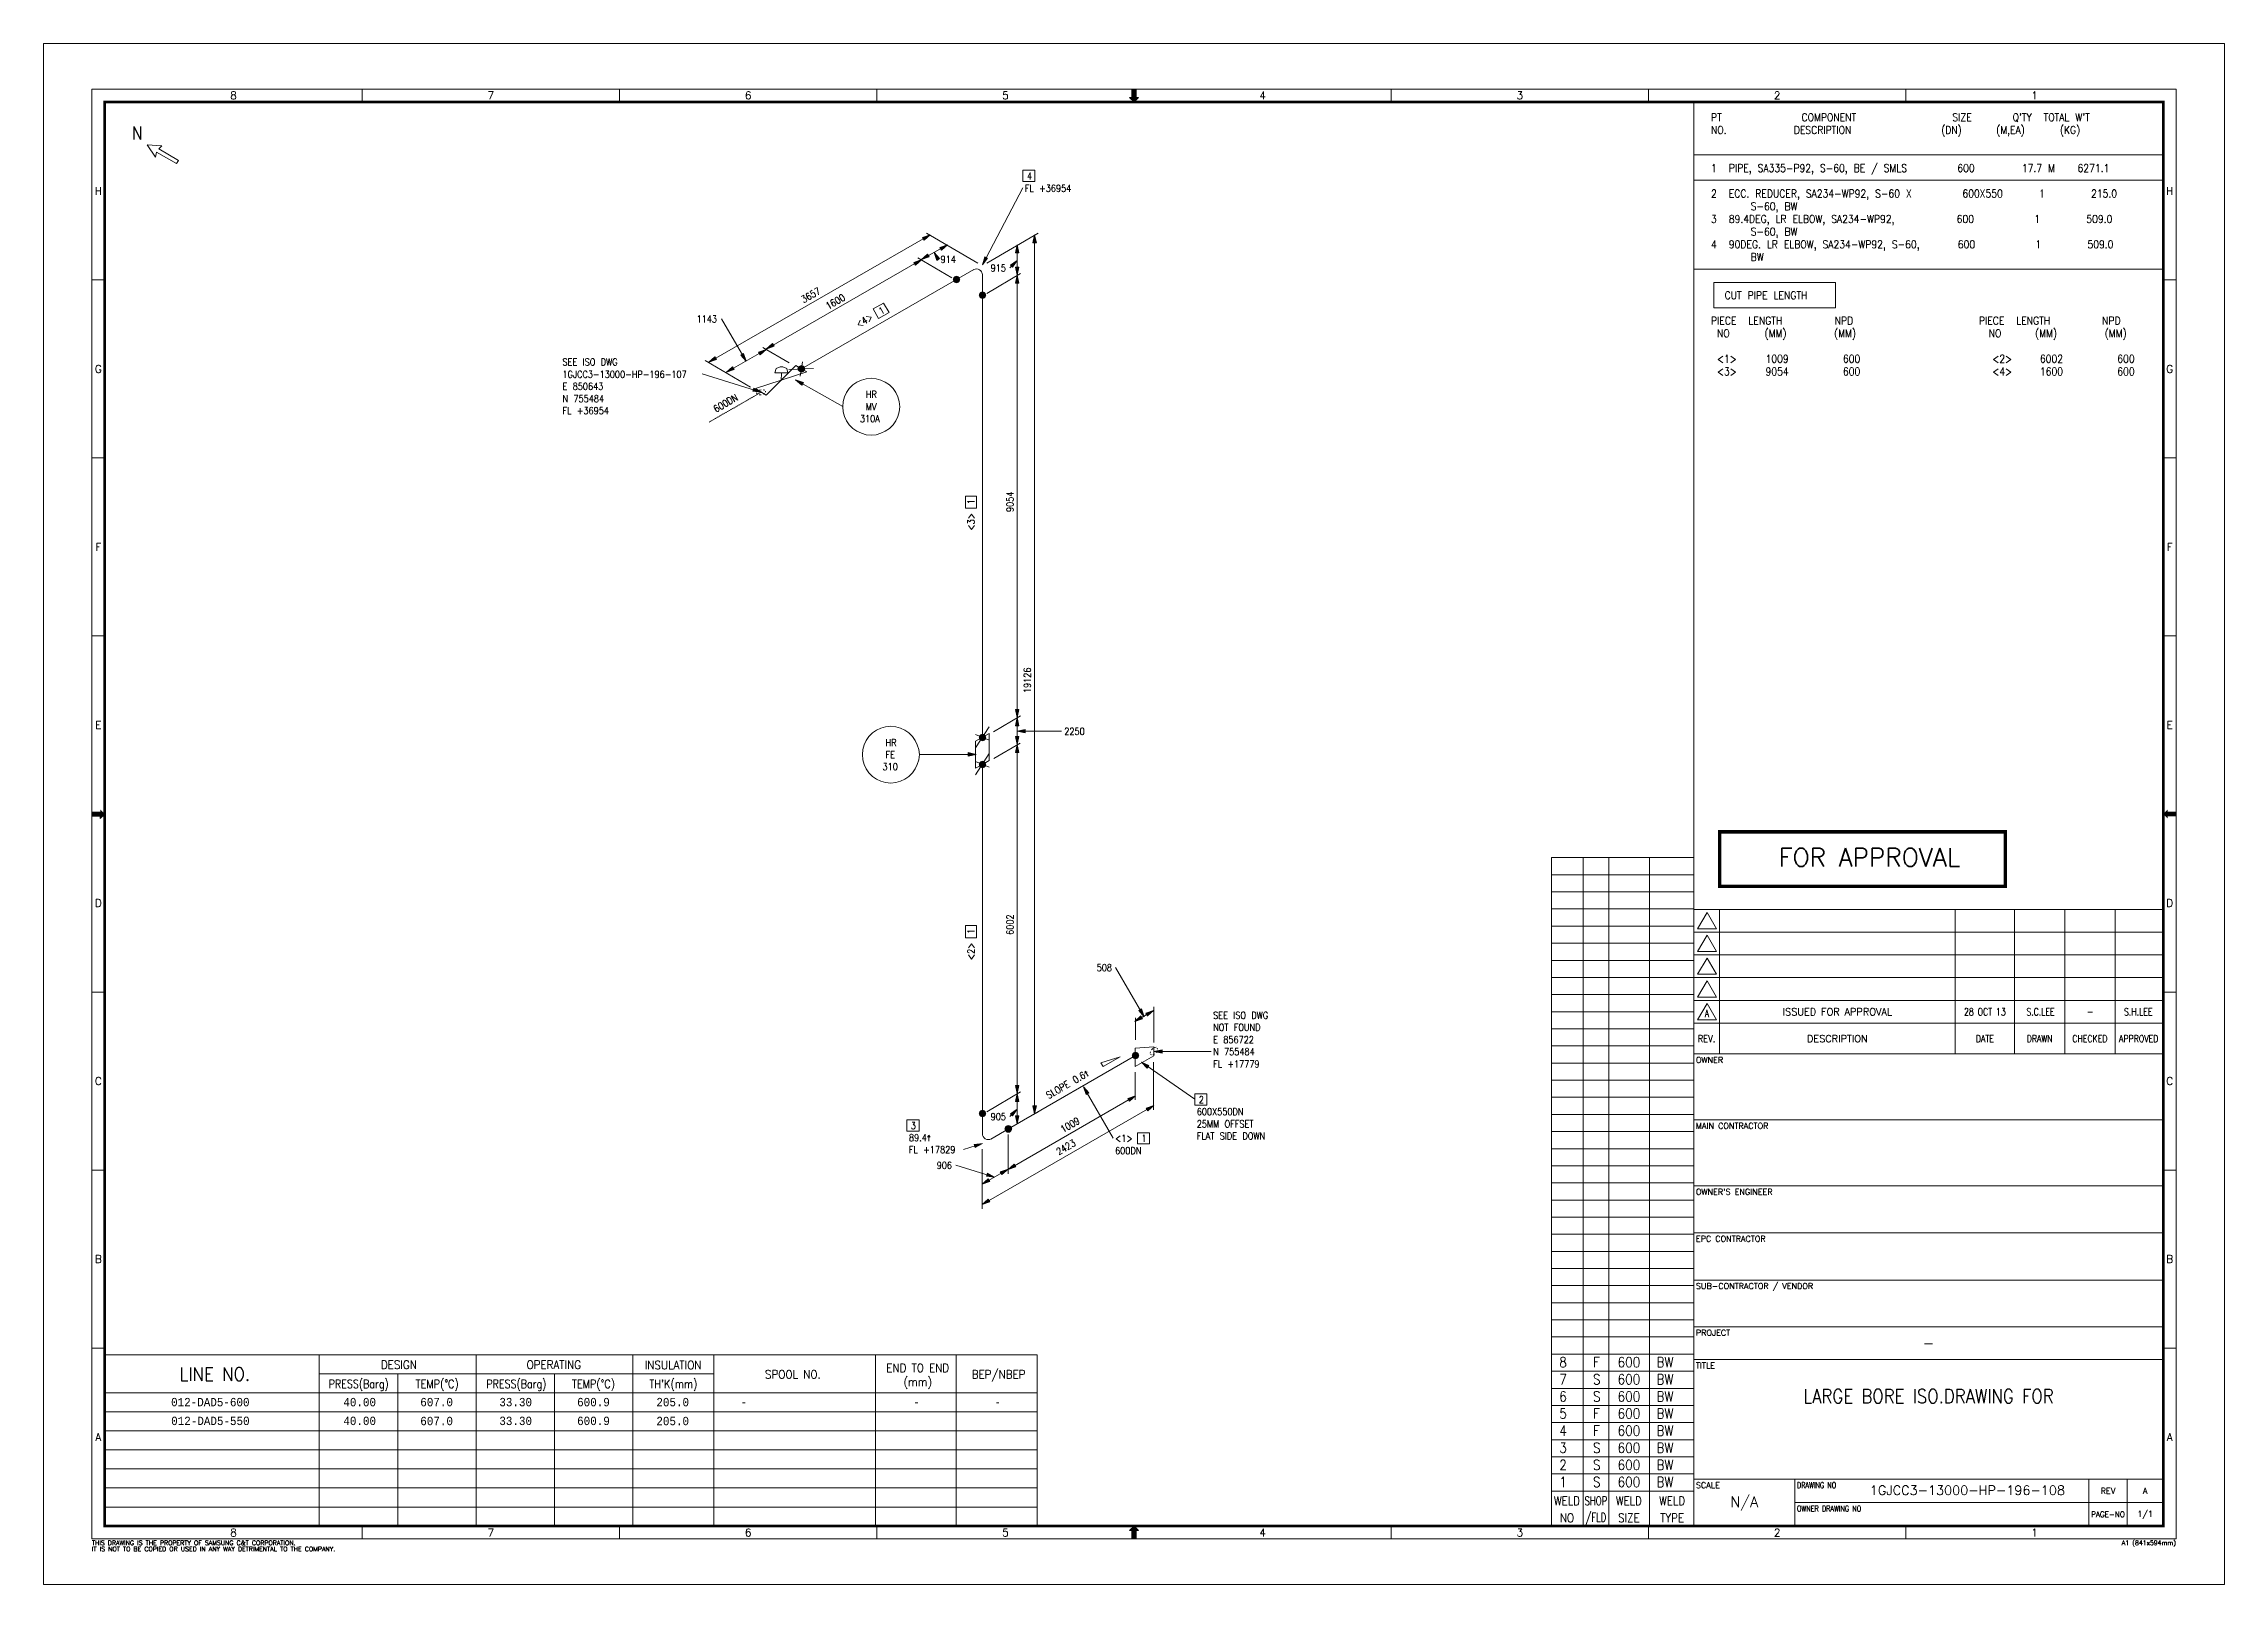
# Model space of a CAD drawing. Extents: x 0 to 841, y 0 to 594.
import ezdxf
from ezdxf.enums import TextEntityAlignment as Align

# ---------------------------------------------------------------- set-up
doc = ezdxf.new("R2010")
doc.units = 0
doc.header["$MEASUREMENT"] = 0
doc.linetypes.add('HIDDEN', pattern=[0.375, 0.25, -0.125])
doc.layers.get('0').update_dxf_attribs({"lineweight": 5})
for name, color, linetype, lineweight in [('1', 7, 'Continuous', 5), ('3', 7, 'Continuous', 5), ('4', 7, 'Continuous', 5), ('EMB', 7, 'Continuous', 5), ('P', 7, 'Continuous', 5), ('SYM', 7, 'Continuous', 5), ('T-TEXT1', 7, 'Continuous', 5), ('TB-TEXT', 7, 'Continuous', 5), ('TEXT', 7, 'Continuous', 5)]:
    doc.layers.add(name, color=color, linetype=linetype, lineweight=lineweight)
doc.styles.add('MONOTXT', font='MONOTXT')
doc.styles.add('ROMANS', font='ROMANS')
doc.styles.add('TXT', font='txt.shx')

msp = doc.modelspace()

# ---------------------------------------------------------------- texts
at = {"color": 7, "linetype": 'Continuous', "lineweight": 0, "style": 'MONOTXT'}
for s, height, width, p in [('012-DAD5-600', 3.237525, 0.899599, (64.2875, 70.2625)), ('40.00', 3.23753, 0.899599, (121.8875, 70.2625)), ('607.0', 3.23753, 0.899599, (151.5625, 70.2625)), ('33.30', 3.23753, 0.899599, (182.05, 70.2625)), ('600.9', 3.23753, 0.899599, (212.05, 70.2625)), ('205.0', 3.23753, 0.899599, (242.6, 70.2625)), ('-', 3.24, 0.901042, (336.675, 70.275)), ('-', 3.24, 0.901042, (367.925, 70.275)), ('012-DAD5-550', 3.237525, 0.899599, (64.3125, 63.0375)), ('40.00', 3.23753, 0.899599, (121.8875, 63.0375)), ('607.0', 3.23753, 0.899599, (151.5625, 62.975)), ('33.30', 3.23753, 0.899599, (182.05, 63.0375)), ('600.9', 3.23753, 0.899599, (212.05, 63.0375)), ('205.0', 3.23753, 0.899599, (242.6, 62.975))]:
    msp.add_text(s, height=height, dxfattribs=dict(at, width=width)).set_placement(p, align=Align.MIDDLE)
at = {"color": 7, "linetype": 'Continuous', "lineweight": 0, "style": 'MONOTXT', "width": 0.901042}
msp.add_text('-', height=3.24, dxfattribs=at).set_placement((268.775, 70.2625), align=Align.MIDDLE_LEFT)
at = {"color": 3, "linetype": 'Continuous', "lineweight": 0, "style": 'ROMANS'}
msp.add_text('1GJCC3-13000-HP-196-108', height=3.612525, dxfattribs=at).set_placement((704.275, 36.2625), align=Align.MIDDLE_LEFT)
at = {"layer": '1', "color": 2, "linetype": 'Continuous', "lineweight": 0, "style": 'ROMANS', "width": 0.849993}
msp.add_text('LARGE BORE ISO.DRAWING FOR', height=5.48625, dxfattribs=at).set_placement((726.9, 72.55), align=Align.MIDDLE)
at = {"layer": '3', "color": 2, "linetype": 'Continuous', "lineweight": 0, "style": 'TXT', "width": 0.851861}
for s, p in [('FL +36954', (378.4, 536.9)), ('4', (379.2, 541.6)), ('914', (345.9, 509.5)), ('915', (365.2, 506.1)), ('1143', (251.8, 486.5)), ('SEE ISO DWG', (200.1, 469.9)), ('E 850643', (200.1, 460.5)), ('1GJCC3-13000-HP-196-107', (200.1, 465.2)), ('N 755484', (200.1, 455.8)), ('HR', (317.1, 457.4)), ('MV', (317.1, 452.7)), ('FL +36954', (200.1, 451.1)), ('310A', (314.8, 448)), ('2250', (393.6, 327.5)), ('HR', (324.7, 323.2)), ('FE', (324.7, 318.5)), ('310', (323.5, 313.9)), ('508', (406.1, 236.4)), ('SEE ISO DWG', (451, 218)), ('NOT FOUND', (451, 213.4)), ('E 856722', (451, 208.7)), ('N 755484', (451, 204)), ('FL +17779', (451, 199.3)), ('2', (445.5, 185.5)), ('3', (334.4, 175.5)), ('905', (365.2, 178.9)), ('25MM OFFSET', (444.7, 176.2)), ('600X550DN', (444.7, 180.9)), ('89.4^ ', (333.7, 170.9)), ('FL +17829', (333.7, 166.2)), ('<1>', (413.2, 170.6)), ('600DN', (413.2, 165.9)), ('1', (423.4, 170.6)), ('FLAT SIDE DOWN', (444.7, 171.5)), ('906', (344.4, 160.2))]:
    msp.add_text(s, height=2.7, dxfattribs=at).set_placement(p)
for s, rotation, p in [('3657', 30, (293.1, 493.9)), ('1600', 30, (302.6, 491.4)), ('<4>', 30, (314.3, 484.4)), ('1', 30, (323, 489.4)), ('600DN', 30, (259.3, 451.7)), ('9054', 90, (374, 413.4)), ('1', 90, (359, 416.4)), ('<3>', 90, (359, 406.3)), ('19126', 90, (380.7, 343.6)), ('6002', 90, (374, 250.4)), ('1', 90, (359, 250.8)), ('<2>', 90, (359, 240.7)), ('SLOPE 0.6^ ', 30, (387.6, 187.1)), ('1009', 30, (393.1, 174)), ('2423', 30, (391.5, 165.4))]:
    msp.add_text(s, height=2.7, rotation=rotation, dxfattribs=at).set_placement(p)
at = {"layer": '4', "color": 2, "linetype": 'Continuous', "lineweight": 0, "style": 'TXT', "width": 0.859991}
msp.add_text('N', height=5, dxfattribs=at).set_placement((34, 557))
at = {"layer": 'EMB', "color": 2, "linetype": 'Continuous', "lineweight": 0, "style": 'TXT', "width": 0.866675}
for s, p in [(" PT            COMPONENT              SIZE      Q'TY  TOTAL W'T", (640.7, 564.1)), (' NO.          DESCRIPTION             (DN)     (M,EA)     (KG)', (640.7, 559.2)), (' 1  PIPE, SA335-P92, S-60, BE / SMLS     600       17.7 M   6271.1', (640.7, 544.5)), (' 2  ECC. REDUCER, SA234-WP92, S-60 X     600X550     1       215.0', (640.7, 534.7)), ('       S-60, BW', (640.7, 529.8)), (' 3  89.4DEG, LR ELBOW, SA234-WP92,       600         1       509.0', (640.7, 524.9)), ('       S-60, BW', (640.7, 520)), (' 4  90DEG. LR ELBOW, SA234-WP92, S-60,   600         1       509.0', (640.7, 515.1)), ('       BW', (640.7, 510.2)), ('   CUT PIPE LENGTH', (640.7, 495.5)), (' PIECE  LENGTH       NPD                   PIECE  LENGTH       NPD', (640.7, 485.7)), ('  NO     (MM)       (MM)                    NO     (MM)       (MM)', (640.7, 480.8)), ('  <1>    1009        600                    <2>    6002        600', (640.7, 471)), ('  <3>    9054        600                    <4>    1600        600', (640.7, 466.1))]:
    msp.add_text(s, height=3, dxfattribs=at).set_placement(p)
at = {"layer": 'SYM', "color": 2, "linetype": 'Continuous', "lineweight": 0, "style": 'TXT', "width": 0.871788}
for s, p in [('8', (584.5, 83.7)), ('F', (597.5, 83.7)), ('600', (607, 83.7)), ('BW', (622, 83.7)), ('7', (584.5, 77.1)), ('S', (597.5, 77.1)), ('600', (607, 77.1)), ('BW', (622, 77.1)), ('5', (584.5, 63.9)), ('6', (584.5, 70.5)), ('S', (597.5, 70.5)), ('F', (597.5, 63.9)), ('600', (607, 70.5)), ('600', (607, 63.9)), ('BW', (622, 70.5)), ('BW', (622, 63.9)), ('4', (584.5, 57.3)), ('F', (597.5, 57.3)), ('600', (607, 57.3)), ('BW', (622, 57.3)), ('3', (584.5, 50.7)), ('S', (597.5, 50.7)), ('600', (607, 50.7)), ('BW', (622, 50.7)), ('2', (584.5, 44.1)), ('S', (597.5, 44.1)), ('600', (607, 44.1)), ('BW', (622, 44.1)), ('1', (584.5, 37.5)), ('S', (597.5, 37.5)), ('600', (607, 37.5)), ('BW', (622, 37.5))]:
    msp.add_text(s, height=3.9, dxfattribs=at).set_placement(p)
at = {"layer": 'T-TEXT1', "color": 7, "linetype": 'Continuous', "lineweight": 0, "style": 'ROMANS'}
for s, height, p in [('8', 2.9732, (73.1875, 574.0125)), ('7', 2.9732, (172.425, 574.0125)), ('6', 2.9732, (271.65, 574.0125)), ('5', 2.9732, (370.8875, 574.0125)), ('4', 2.9732, (470.1125, 574.0125)), ('3', 2.9732, (569.35, 574.0125)), ('2', 2.9732, (668.575, 574.0125)), ('1', 2.9732, (767.8125, 574.0125)), ('H', 2.9732, (21.1, 537.2125)), ('H', 2.9732, (819.9, 537.2125)), ('G', 2.9732, (21.1, 468.575)), ('G', 2.9732, (819.9, 468.575)), ('F', 2.9732, (21.1, 399.95)), ('F', 2.9732, (819.9, 399.95)), ('E', 2.9732, (21.1, 331.3125)), ('E', 2.9732, (819.9, 331.3125)), ('D', 2.9732, (21.1, 262.6875)), ('D', 2.9732, (819.9, 262.6875)), ('ISSUED FOR APPROVAL', 2.743125, (691.75, 220.7375)), ('DESCRIPTION', 2.743125, (691.75, 210.425)), ('C', 2.9732, (21.1, 194.05)), ('C', 2.9732, (819.9, 194.05)), ('B', 2.9732, (21.1, 125.425)), ('B', 2.9732, (819.9, 125.425)), ('-', 4.0232, (726.9125, 93)), ('A', 2.9732, (21.1, 56.7875)), ('A', 2.9732, (819.9, 56.7875)), ('N/A', 4.02323, (655.85, 31.525)), ('REV', 2.26305, (796.1125, 36.05)), ('A', 2.263, (810.45, 36.05)), ('1/1', 2.26305, (810.45, 27)), ('8', 2.9732, (73.1875, 19.9875)), ('7', 2.9732, (172.425, 19.9875)), ('6', 2.9732, (271.65, 19.9875)), ('5', 2.9732, (370.8875, 19.9875)), ('4', 2.9732, (470.1125, 19.9875)), ('3', 2.9732, (569.35, 19.9875)), ('2', 2.9732, (668.575, 19.9875)), ('1', 2.9732, (767.8125, 19.9875))]:
    msp.add_text(s, height=height, dxfattribs=at).set_placement(p, align=Align.MIDDLE)
at = {"layer": 'T-TEXT1', "color": 4, "linetype": 'Continuous', "lineweight": 0, "style": 'ROMANS'}
msp.add_text('FOR APPROVAL', height=7.012425, dxfattribs=at).set_placement((704.0875, 280.325), align=Align.MIDDLE)
at = {"layer": 'T-TEXT1', "color": 7, "linetype": 'Continuous', "lineweight": 0, "style": 'ROMANS'}
for s, height, width, p in [('A', 2.7431, 0.800027, (641.4625, 220.1)), ('S.C.LEE', 2.74313, 0.800027, (770.0875, 220.7375)), ('-', 2.7431, 0.800027, (789.25, 220.7375)), ('S.H.LEE', 2.74313, 0.800027, (807.775, 220.7375)), ('REV.', 2.74313, 0.850007, (641.325, 210.425)), ('DATE', 2.74313, 0.800027, (748.65, 210.425)), ('DRAWN', 2.74313, 0.800027, (769.7625, 210.425)), ('CHECKED', 2.74313, 0.800027, (789.1375, 210.425)), ('APPROVED', 2.74313, 0.800027, (807.9625, 210.425)), ('PAGE-NO', 2.26305, 0.900013, (796.1125, 27))]:
    msp.add_text(s, height=height, dxfattribs=dict(at, width=width)).set_placement(p, align=Align.MIDDLE)
for s, p in [('OWNER', (637.2125, 201.05)), ('MAIN CONTRACTOR', (637.2125, 175.625)), ("OWNER'S ENGINEER", (637.2125, 150.2)), ('EPC CONTRACTOR', (637.2125, 132.1)), ('SUB-CONTRACTOR / VENDOR', (637.2125, 113.8875)), ('PROJECT', (637.2125, 95.8875)), ('TITLE', (637.2125, 83.2125)), ('SCALE', (637.2125, 37.125))]:
    msp.add_text(s, height=2.26305, dxfattribs=at).set_placement(p)
at = {"layer": 'T-TEXT1', "color": 2, "linetype": 'Continuous', "lineweight": 0, "style": 'ROMANS'}
for s, height, width, p in [('DESIGN', 3.24, 0.9, (137, 83.0625)), ('OPERATING', 3.24, 0.9, (196.7375, 83.0625)), ('INSULATION', 3.24, 0.9, (242.75, 82.925)), ('END TO END', 3.24, 0.9, (337.0875, 81.8)), ('LINE NO.', 5.184, 0.9, (66.025, 78.4875)), ('PRESS(Barg)', 3.24, 0.83, (121.5125, 75.675)), ('TEMP(%%dC)', 3.24, 0.85, (151.7875, 75.675)), ('PRESS(Barg)', 3.24, 0.83, (182.3125, 75.675)), ('TEMP(%%dC)', 3.24, 0.85, (212.0625, 75.675)), ("TH'K(mm)", 3.24, 0.85, (242.875, 75.675)), ('SPOOL NO.', 3.24, 0.9, (288.95, 79.3375)), ('(mm)', 3.24, 0.9, (337.0875, 76.4125)), ('BEP/NBEP', 3.24, 0.9, (368.2875, 79.3375))]:
    msp.add_text(s, height=height, dxfattribs=dict(at, width=width)).set_placement(p, align=Align.CENTER)
for s, width, p in [('WELD', 0.857143, (587.475, 32.2125)), ('SHOP', 0.714308, (598.625, 32.2125)), ('WELD', 0.857143, (611.35, 32.2125)), ('WELD', 0.857143, (628.0375, 32.2125)), ('NO', 0.857143, (587.475, 25.6125)), ('/FLD', 0.714308, (598.6375, 25.6125)), ('SIZE', 0.857143, (611.3625, 25.6125)), ('TYPE', 0.857143, (628.0375, 25.6125))]:
    msp.add_text(s, height=3.36, dxfattribs=dict(at, width=width)).set_placement(p, align=Align.MIDDLE)
at = {"layer": 'T-TEXT1', "color": 7, "linetype": 'Continuous', "lineweight": 0, "style": 'ROMANS', "width": 0.799993}
for s, p in [('DRAWING NO', (676.175, 37.125)), ('OWNER DRAWING NO', (676.175, 28.075))]:
    msp.add_text(s, height=2.26305, dxfattribs=at).set_placement(p)
at = {"layer": 'T-TEXT1', "color": 7, "linetype": 'Continuous', "lineweight": 0, "style": 'ROMANS'}
for s, p in [('THIS DRAWING IS THE PROPERTY OF SAMSUNG C&T CORPORATION.', (18.6125, 16.0125)), ('IT IS NOT TO BE COPIED OR USED IN ANY WAY DETRIMENTAL TO THE COMPANY.', (18.6125, 13.65))]:
    msp.add_text(s, height=1.749975, dxfattribs=at).set_placement(p, align=Align.MIDDLE_LEFT)
msp.add_text('A1 (841x594mm)', height=1.749975, dxfattribs=at).set_placement((822.3375, 16.0125), align=Align.MIDDLE_RIGHT)
at = {"layer": 'TEXT', "color": 7, "linetype": 'Continuous', "lineweight": 0, "style": 'ROMANS', "width": 0.800027}
msp.add_text('28 OCT 13', height=2.74313, dxfattribs=at).set_placement((748.6375, 220.7375), align=Align.MIDDLE)

# ---------------------------------------------------------------- linework, layer by layer
at = {"layer": '1', "color": 1, "linetype": 'Continuous', "lineweight": 0}
for p, q in [((358.7875, 506.9375), (352.025, 503.0375)), ((362.0375, 497.0625), (362.0375, 504.8625)), ((352.025, 503.0375), (292.225, 468.5875)), ((362.0375, 326.5), (362.0375, 497.0625)), ((362.0375, 181.55), (362.0375, 316.1)), ((421.05, 203.9125), (372.0375, 175.575)), ((362.0375, 173.75), (362.0375, 181.55)), ((372.0375, 175.575), (365.2875, 171.675))]:
    msp.add_line(p, q, dxfattribs=at)
for centre, radius, start, end in [((359.7625, 504.869), 2.2768, 0, 119.2494056), ((364.3161, 173.7597), 2.2903, 180.0000083, 299.2492139)]:
    msp.add_arc(centre, radius, start, end, dxfattribs=at)
at = {"layer": '3', "color": 2, "linetype": 'Continuous', "lineweight": 0}
for p, q in [((362.0375, 508.7625), (377.6375, 538.4)), ((256.475, 471.1875), (341.8875, 520.3375)), ((338.5, 510.7125), (348.6375, 516.4375)), ((340.45, 520.9875), (360.2125, 509.4125)), ((343.4375, 513.4375), (344.875, 510.975)), ((383.4875, 520.9875), (363.725, 509.4125)), ((375.425, 504.7375), (375.425, 516.4375)), ((382.1875, 181.425), (382.1875, 520.3375)), ((278.7, 476.2625), (338.6375, 510.7125)), ((337.2, 511.3625), (350.2, 503.6875)), ((376.725, 505.3875), (363.725, 497.7125)), ((375.425, 510.45), (372.5625, 507.5875)), ((375.425, 334.175), (375.425, 504.7375)), ((270.9, 471.5875), (261.4125, 487.9625)), ((255.175, 471.8375), (272.5875, 461.575)), ((263.3625, 467.2875), (278.7, 476.1375)), ((277.4, 476.7875), (287.5375, 470.9375)), ((276.625, 459.625), (254, 466.6375)), ((290.0125, 464.4375), (308.2125, 454.1625)), ((376.725, 334.825), (366.325, 328.7125)), ((375.425, 323.775), (375.425, 334.175)), ((375.425, 328.975), (392.5875, 328.975)), ((359.6875, 320), (337.5875, 320)), ((376.5875, 324.2875), (366.45, 318.4375)), ((375.425, 189.225), (375.425, 323.775)), ((424.4375, 218.8625), (413.3875, 237.8375)), ((420.7875, 217.0375), (428.075, 221.2)), ((428.2, 222.6375), (428.2, 208.85)), ((421.05, 218.475), (421.05, 209.8875)), ((428.2, 205.475), (450.3, 205.475)), ((420.925, 186.75), (420.925, 197.4125)), ((423.3875, 201.3125), (443.9375, 187.0125)), ((428.075, 182.9875), (428.075, 201.3125)), ((376.725, 189.875), (363.725, 182.2)), ((371.9125, 159.975), (421.05, 188.3125)), ((375.425, 177.525), (375.425, 189.225)), ((401.0375, 191.825), (412.475, 172.0625)), ((361.9, 146.45), (428.2, 184.675)), ((375.425, 183.2375), (372.5625, 180.3875)), ((376.725, 178.175), (374.125, 176.7375)), ((383.4875, 182.075), (380.8875, 180.6375)), ((362.0375, 169.9875), (354.75, 167.6375)), ((371.9125, 158.2875), (371.9125, 173.4875)), ((366.7125, 156.9875), (351.7625, 161.6625)), ((361.9, 144.7625), (361.9, 167.775)), ((361.9, 154.25), (371.9125, 160.1))]:
    msp.add_line(p, q, dxfattribs=at)
at = {"layer": '3', "color": 1, "linetype": 'HIDDEN', "lineweight": 0}
msp.add_line((276.75, 459.625), (256.6, 448.05), dxfattribs=at)
at = {"layer": '3', "color": 2, "linetype": 'Continuous', "lineweight": 0}
for points in [[(377.6375, 540.875), (382.3125, 540.875), (382.3125, 545.1625), (377.6375, 545.1625), (377.6375, 540.875)], [(338.8875, 519.2875), (341.8875, 520.3375), (339.5375, 518.25), (338.8875, 519.2875)], [(339.025, 519.1625), (341.8875, 520.3375), (339.4125, 518.3875)], [(339.025, 519.0375), (341.8875, 520.3375), (339.4125, 518.5125)], [(339.15, 518.9), (341.8875, 520.3375), (339.2875, 518.6375)], [(344.4875, 510.45), (343.4375, 513.4375), (345.525, 511.1), (344.4875, 510.45)], [(344.6125, 510.5875), (343.4375, 513.4375), (345.3875, 510.975)], [(344.7375, 510.5875), (343.4375, 513.4375), (345.2625, 510.975)], [(344.875, 510.7125), (343.4375, 513.4375), (345.1375, 510.8375)], [(345.65, 515.3875), (348.6375, 516.4375), (346.3, 514.35), (345.65, 515.3875)], [(345.7875, 515.2625), (348.6375, 516.4375), (346.175, 514.4875)], [(345.7875, 515.1375), (348.6375, 516.4375), (346.175, 514.6125)], [(345.9125, 515), (348.6375, 516.4375), (346.0375, 514.7375)], [(374.775, 513.3125), (375.425, 516.4375), (376.075, 513.3125), (374.775, 513.3125)], [(374.9, 513.3125), (375.425, 516.4375), (375.9375, 513.3125)], [(375.1625, 513.3125), (375.425, 516.4375), (375.8125, 513.3125)], [(375.2875, 513.3125), (375.425, 516.4375), (375.55, 513.3125)], [(381.5375, 517.2125), (382.1875, 520.3375), (382.8375, 517.2125), (381.5375, 517.2125)], [(381.6625, 517.2125), (382.1875, 520.3375), (382.7, 517.2125)], [(381.925, 517.2125), (382.1875, 520.3375), (382.575, 517.2125)], [(382.05, 517.2125), (382.1875, 520.3375), (382.3125, 517.2125)], [(335.6375, 509.675), (338.6375, 510.7125), (336.2875, 508.6375), (335.6375, 509.675)], [(335.775, 509.5375), (338.6375, 510.7125), (336.1625, 508.7625)], [(335.775, 509.4125), (338.6375, 510.7125), (336.1625, 508.8875)], [(335.9, 509.2875), (338.6375, 510.7125), (336.0375, 509.025)], [(341.4875, 511.75), (338.5, 510.7125), (340.8375, 512.7875), (341.4875, 511.75)], [(341.3625, 511.8875), (338.5, 510.7125), (340.975, 512.6625)], [(341.3625, 512.0125), (338.5, 510.7125), (340.975, 512.5375)], [(341.2375, 512.1375), (338.5, 510.7125), (341.1, 512.4)], [(363.9875, 511.2375), (362.0375, 508.7625), (362.9375, 511.75), (363.9875, 511.2375)], [(363.85, 511.3625), (362.0375, 508.7625), (363.075, 511.75)], [(363.725, 511.3625), (362.0375, 508.7625), (363.2, 511.625)], [(363.5875, 511.4875), (362.0375, 508.7625), (363.3375, 511.625)], [(372.825, 508.6375), (375.425, 510.45), (373.6, 507.85), (372.825, 508.6375)], [(372.95, 508.5), (375.425, 510.45), (373.475, 507.9875)], [(373.0875, 508.5), (375.425, 510.45), (373.475, 508.1125)], [(373.0875, 508.375), (375.425, 510.45), (373.3375, 508.1125)], [(376.075, 507.85), (375.425, 504.7375), (374.775, 507.85), (376.075, 507.85)], [(374.775, 501.6125), (375.425, 504.7375), (376.075, 501.6125), (374.775, 501.6125)], [(375.9375, 507.85), (375.425, 504.7375), (374.9, 507.85)], [(374.9, 501.6125), (375.425, 504.7375), (375.9375, 501.6125)], [(375.8125, 507.85), (375.425, 504.7375), (375.1625, 507.85)], [(375.1625, 501.6125), (375.425, 504.7375), (375.8125, 501.6125)], [(375.55, 507.85), (375.425, 504.7375), (375.2875, 507.85)], [(375.2875, 501.6125), (375.425, 504.7375), (375.55, 501.6125)], [(321.9875, 488.0875), (326.025, 490.3), (323.9375, 493.9375), (319.9125, 491.7375), (321.9875, 488.0875)], [(259.4625, 472.2375), (256.475, 471.1875), (258.8125, 473.275), (259.4625, 472.2375)], [(259.3375, 472.3625), (256.475, 471.1875), (258.9375, 473.1375)], [(259.3375, 472.4875), (256.475, 471.1875), (258.9375, 473.0125)], [(259.2, 472.625), (256.475, 471.1875), (259.075, 472.8875)], [(269.8625, 474.575), (270.9, 471.5875), (268.825, 473.925), (269.8625, 474.575)], [(269.7375, 474.4375), (270.9, 471.5875), (268.95, 474.05)], [(269.6, 474.4375), (270.9, 471.5875), (269.0875, 474.05)], [(269.475, 474.3125), (270.9, 471.5875), (269.2125, 474.1875)], [(275.7125, 475.0875), (278.7, 476.1375), (276.3625, 474.05), (275.7125, 475.0875)], [(275.8375, 474.9625), (278.7, 476.1375), (276.2375, 474.1875)], [(275.8375, 474.8375), (278.7, 476.1375), (276.2375, 474.3125)], [(275.975, 474.7), (278.7, 476.1375), (276.1, 474.4375)], [(281.6875, 477.3), (278.7, 476.2625), (281.0375, 478.3375), (281.6875, 477.3)], [(281.5625, 477.4375), (278.7, 476.2625), (281.175, 478.2125)], [(281.5625, 477.5625), (278.7, 476.2625), (281.175, 478.0875)], [(281.4375, 477.6875), (278.7, 476.2625), (281.3, 477.95)], [(266.35, 468.3375), (263.3625, 467.2875), (265.7, 469.375), (266.35, 468.3375)], [(266.225, 468.4625), (263.3625, 467.2875), (265.8375, 469.2375)], [(266.225, 468.5875), (263.3625, 467.2875), (265.8375, 469.1125)], [(266.0875, 468.725), (263.3625, 467.2875), (265.9625, 468.9875)], [(292.35, 462.35), (290.0125, 464.4375), (293, 463.3875), (292.35, 462.35)], [(292.4875, 462.4875), (290.0125, 464.4375), (292.875, 463.2625)], [(292.4875, 462.6125), (290.0125, 464.4375), (292.875, 463.1375)], [(292.6125, 462.7375), (290.0125, 464.4375), (292.7375, 463)], [(319.1375, 465.0875), (321.0875, 464.825), (322.9, 464.3), (324.5875, 463.525), (326.15, 462.4875), (327.5875, 461.05), (328.625, 459.4875), (329.4, 457.8), (329.925, 455.9875), (330.1875, 454.0375), (329.925, 452.0875), (329.4, 450.2625), (328.625, 448.575), (327.5875, 447.0125), (326.15, 445.5875), (324.5875, 444.5375), (322.9, 443.7625), (321.0875, 443.2375), (319.1375, 443.1125), (317.1875, 443.2375), (315.3625, 443.7625), (313.675, 444.5375), (312.1125, 445.5875), (310.6875, 447.0125), (309.6375, 448.575), (308.8625, 450.2625), (308.3375, 452.0875), (308.2125, 454.0375), (308.3375, 455.9875), (308.8625, 457.8), (309.6375, 459.4875), (310.6875, 461.05), (312.1125, 462.4875), (313.675, 463.525), (315.3625, 464.3), (317.1875, 464.825), (319.1375, 465.0875)], [(273.8875, 461.1875), (276.625, 459.625), (273.5, 460.0125), (273.8875, 461.1875)], [(273.8875, 461.05), (276.625, 459.625), (273.5, 460.1375)], [(273.7625, 460.925), (276.625, 459.625), (273.6375, 460.275)], [(273.7625, 460.7875), (276.625, 459.625), (273.6375, 460.4)], [(359.825, 414.9), (359.825, 419.5875), (355.5375, 419.5875), (355.5375, 414.9), (359.825, 414.9)], [(376.075, 337.2875), (375.425, 334.175), (374.775, 337.2875), (376.075, 337.2875)], [(375.9375, 337.2875), (375.425, 334.175), (374.9, 337.2875)], [(375.8125, 337.2875), (375.425, 334.175), (375.1625, 337.2875)], [(375.55, 337.2875), (375.425, 334.175), (375.2875, 337.2875)], [(326.675, 330.925), (328.625, 330.6625), (330.4375, 330.1375), (332.1375, 329.3625), (333.6875, 328.325), (335.125, 326.8875), (336.1625, 325.3375), (336.9375, 323.6375), (337.4625, 321.825), (337.725, 319.875), (337.4625, 317.925), (336.9375, 316.1), (336.1625, 314.4125), (335.125, 312.85), (333.6875, 311.425), (332.1375, 310.3875), (330.4375, 309.6), (328.625, 309.0875), (326.675, 308.95), (324.725, 309.0875), (322.9, 309.6), (321.2125, 310.3875), (319.65, 311.425), (318.225, 312.85), (317.1875, 314.4125), (316.4, 316.1), (315.8875, 317.925), (315.75, 319.875), (315.8875, 321.825), (316.4, 323.6375), (317.1875, 325.3375), (318.225, 326.8875), (319.65, 328.325), (321.2125, 329.3625), (322.9, 330.1375), (324.725, 330.6625), (326.675, 330.925)], [(374.775, 331.05), (375.425, 334.175), (376.075, 331.05), (374.775, 331.05)], [(374.9, 331.05), (375.425, 334.175), (375.9375, 331.05)], [(375.1625, 331.05), (375.425, 334.175), (375.8125, 331.05)], [(375.2875, 331.05), (375.425, 334.175), (375.55, 331.05)], [(378.5375, 328.325), (375.425, 328.975), (378.5375, 329.625), (378.5375, 328.325)], [(378.5375, 328.45), (375.425, 328.975), (378.5375, 329.4875)], [(378.5375, 328.7125), (375.425, 328.975), (378.5375, 329.3625)], [(378.5375, 328.8375), (375.425, 328.975), (378.5375, 329.1)], [(356.575, 320.65), (359.6875, 320), (356.575, 319.35), (356.575, 320.65)], [(356.575, 320.525), (359.6875, 320), (356.575, 319.4875)], [(356.575, 320.3875), (359.6875, 320), (356.575, 319.7375)], [(356.575, 320.1375), (359.6875, 320), (356.575, 319.875)], [(376.075, 326.8875), (375.425, 323.775), (374.775, 326.8875), (376.075, 326.8875)], [(374.775, 320.65), (375.425, 323.775), (376.075, 320.65), (374.775, 320.65)], [(375.9375, 326.8875), (375.425, 323.775), (374.9, 326.8875)], [(374.9, 320.65), (375.425, 323.775), (375.9375, 320.65)], [(375.8125, 326.8875), (375.425, 323.775), (375.1625, 326.8875)], [(375.1625, 320.65), (375.425, 323.775), (375.8125, 320.65)], [(375.55, 326.8875), (375.425, 323.775), (375.2875, 326.8875)], [(375.2875, 320.65), (375.425, 323.775), (375.55, 320.65)], [(359.825, 249.2875), (359.825, 253.9625), (355.5375, 253.9625), (355.5375, 249.2875), (359.825, 249.2875)], [(423.7875, 218.0875), (420.7875, 217.0375), (423.1375, 219.125), (423.7875, 218.0875)], [(423.65, 218.2125), (420.7875, 217.0375), (423.2625, 218.9875)], [(423.65, 218.3375), (420.7875, 217.0375), (423.2625, 218.8625)], [(423.525, 218.475), (420.7875, 217.0375), (423.3875, 218.7375)], [(423.3875, 221.85), (424.4375, 218.8625), (422.35, 221.2), (423.3875, 221.85)], [(423.2625, 221.725), (424.4375, 218.8625), (422.4875, 221.3375)], [(423.1375, 221.725), (424.4375, 218.8625), (422.6125, 221.3375)], [(423, 221.5875), (424.4375, 218.8625), (422.7375, 221.4625)], [(425.0875, 220.1625), (428.075, 221.2), (425.7375, 219.125), (425.0875, 220.1625)], [(425.2125, 220.0375), (428.075, 221.2), (425.6, 219.25)], [(425.2125, 219.9), (428.075, 221.2), (425.6, 219.3875)], [(425.3375, 219.775), (428.075, 221.2), (425.475, 219.5125)], [(431.325, 204.825), (428.2, 205.475), (431.325, 206.125), (431.325, 204.825)], [(431.325, 204.95), (428.2, 205.475), (431.325, 205.9875)], [(431.325, 205.2125), (428.2, 205.475), (431.325, 205.8625)], [(431.325, 205.3375), (428.2, 205.475), (431.325, 205.6)], [(425.6, 198.975), (423.3875, 201.3125), (426.25, 200.0125), (425.6, 198.975)], [(425.7375, 199.1), (423.3875, 201.3125), (426.125, 199.8875)], [(425.7375, 199.2375), (423.3875, 201.3125), (426.125, 199.75)], [(425.8625, 199.3625), (423.3875, 201.3125), (425.9875, 199.625)], [(376.075, 192.3375), (375.425, 189.225), (374.775, 192.3375), (376.075, 192.3375)], [(374.775, 186.1), (375.425, 189.225), (376.075, 186.1), (374.775, 186.1)], [(375.9375, 192.3375), (375.425, 189.225), (374.9, 192.3375)], [(374.9, 186.1), (375.425, 189.225), (375.9375, 186.1)], [(375.8125, 192.3375), (375.425, 189.225), (375.1625, 192.3375)], [(375.1625, 186.1), (375.425, 189.225), (375.8125, 186.1)], [(375.55, 192.3375), (375.425, 189.225), (375.2875, 192.3375)], [(375.2875, 186.1), (375.425, 189.225), (375.55, 186.1)], [(402.075, 188.8375), (401.0375, 191.825), (403.1125, 189.4875), (402.075, 188.8375)], [(402.2, 188.9625), (401.0375, 191.825), (402.9875, 189.35)], [(402.3375, 188.9625), (401.0375, 191.825), (402.85, 189.35)], [(402.4625, 189.0875), (401.0375, 191.825), (402.725, 189.225)], [(418.0625, 187.275), (421.05, 188.3125), (418.7125, 186.2375), (418.0625, 187.275)], [(418.1875, 187.1375), (421.05, 188.3125), (418.5875, 186.3625)], [(418.1875, 187.0125), (421.05, 188.3125), (418.5875, 186.4875)], [(418.325, 186.8875), (421.05, 188.3125), (418.45, 186.625)], [(443.9375, 184.8), (448.6125, 184.8), (448.6125, 189.0875), (443.9375, 189.0875), (443.9375, 184.8)], [(332.9125, 174.7875), (337.5875, 174.7875), (337.5875, 179.0875), (332.9125, 179.0875), (332.9125, 174.7875)], [(372.825, 181.425), (375.425, 183.2375), (373.6, 180.6375), (372.825, 181.425)], [(372.95, 181.2875), (375.425, 183.2375), (373.475, 180.775)], [(373.0875, 181.2875), (375.425, 183.2375), (373.475, 180.9)], [(373.0875, 181.1625), (375.425, 183.2375), (373.3375, 180.9)], [(376.075, 180.6375), (375.425, 177.525), (374.775, 180.6375), (376.075, 180.6375)], [(375.9375, 180.6375), (375.425, 177.525), (374.9, 180.6375)], [(375.8125, 180.6375), (375.425, 177.525), (375.1625, 180.6375)], [(375.55, 180.6375), (375.425, 177.525), (375.2875, 180.6375)], [(382.8375, 184.5375), (382.1875, 181.425), (381.5375, 184.5375), (382.8375, 184.5375)], [(382.7, 184.5375), (382.1875, 181.425), (381.6625, 184.5375)], [(382.575, 184.5375), (382.1875, 181.425), (381.925, 184.5375)], [(382.3125, 184.5375), (382.1875, 181.425), (382.05, 184.5375)], [(425.2125, 183.6375), (428.2, 184.675), (425.8625, 182.5875), (425.2125, 183.6375)], [(425.3375, 183.5), (428.2, 184.675), (425.7375, 182.725)], [(425.3375, 183.375), (428.2, 184.675), (425.7375, 182.85)], [(425.475, 183.2375), (428.2, 184.675), (425.6, 182.9875)], [(358.9125, 169.5875), (362.0375, 169.9875), (359.3, 168.425), (358.9125, 169.5875)], [(358.9125, 169.4625), (362.0375, 169.9875), (359.3, 168.55)], [(359.0375, 169.3375), (362.0375, 169.9875), (359.175, 168.6875)], [(359.0375, 169.2), (362.0375, 169.9875), (359.175, 168.8125)], [(421.8375, 169.85), (426.5125, 169.85), (426.5125, 174.1375), (421.8375, 174.1375), (421.8375, 169.85)], [(368.925, 159.0625), (371.9125, 160.1), (369.575, 158.025), (368.925, 159.0625)], [(369.05, 158.9375), (371.9125, 160.1), (369.4375, 158.15)], [(369.05, 158.8), (371.9125, 160.1), (369.4375, 158.2875)], [(369.1875, 158.675), (371.9125, 160.1), (369.3125, 158.4125)], [(374.9, 161.0125), (371.9125, 159.975), (374.25, 162.05), (374.9, 161.0125)], [(374.775, 161.1375), (371.9125, 159.975), (374.3875, 161.925)], [(374.775, 161.275), (371.9125, 159.975), (374.3875, 161.7875)], [(374.6375, 161.4), (371.9125, 159.975), (374.5125, 161.6625)], [(364.8875, 155.2875), (361.9, 154.25), (364.2375, 156.3375), (364.8875, 155.2875)], [(364.7625, 155.425), (361.9, 154.25), (364.375, 156.2)], [(364.7625, 155.55), (361.9, 154.25), (364.375, 156.075)], [(364.6375, 155.6875), (361.9, 154.25), (364.5, 155.9375)], [(363.9875, 158.5375), (366.7125, 156.9875), (363.5875, 157.375), (363.9875, 158.5375)], [(363.9875, 158.4125), (366.7125, 156.9875), (363.5875, 157.5)], [(363.85, 158.2875), (366.7125, 156.9875), (363.725, 157.6375)], [(363.85, 158.15), (366.7125, 156.9875), (363.725, 157.7625)], [(364.8875, 147.4875), (361.9, 146.45), (364.2375, 148.5375), (364.8875, 147.4875)], [(364.7625, 147.625), (361.9, 146.45), (364.375, 148.4)], [(364.7625, 147.75), (361.9, 146.45), (364.375, 148.275)], [(364.6375, 147.8875), (361.9, 146.45), (364.5, 148.1375)]]:
    msp.add_lwpolyline(points, dxfattribs=at)
at = {"layer": '4', "color": 2, "linetype": 'Continuous', "lineweight": 0}
for points in [[(39.9875, 554.9875), (43.1875, 550.1875), (43.5875, 552.1875), (51.1875, 547.7875), (51.9875, 548.9875), (44.3875, 553.3875), (45.5875, 554.5875), (39.9875, 554.9875)], [(415.2, 203.3875), (408.575, 199.625), (407.6625, 201.05), (415.2, 203.3875)]]:
    msp.add_lwpolyline(points, dxfattribs=at)
at = {"layer": 'EMB', "color": 2, "linetype": 'Continuous', "lineweight": 0}
for p, q in [((636.3875, 551.1875), (817.8875, 551.1875)), ((636.3875, 541.3875), (817.8875, 541.3875)), ((636.3875, 507.0875), (817.8875, 507.0875)), ((644.0875, 501.8875), (691.0875, 501.8875))]:
    msp.add_line(p, q, dxfattribs=at)
msp.add_lwpolyline([(644.0875, 501.8875), (644.0875, 492.0875), (691.0875, 492.0875), (691.0875, 501.8875)], dxfattribs=at)
at = {"layer": 'P', "color": 7, "linetype": 'Continuous', "lineweight": 0}
for p, q in [((23.575, 88.525), (383.175, 88.525)), ((106.325, 88.525), (106.325, 22.475)), ((166.775, 88.525), (166.775, 22.475)), ((227.2125, 88.525), (227.2125, 22.475)), ((258.4125, 88.525), (258.4125, 22.475)), ((320.7875, 88.525), (320.7875, 22.475)), ((351.975, 88.525), (351.975, 22.475)), ((383.175, 88.525), (383.175, 22.475)), ((106.325, 81.1875), (258.4125, 81.1875)), ((136.5625, 81.1875), (136.5625, 22.475)), ((196.9875, 81.1875), (196.9875, 22.475)), ((23.575, 73.85), (383.175, 73.85)), ((23.575, 66.5125), (383.175, 66.5125)), ((23.575, 59.1875), (383.175, 59.1875)), ((23.575, 51.8375), (383.175, 51.8375)), ((23.575, 44.4875), (383.175, 44.4875)), ((23.575, 37.1625), (383.175, 37.1625)), ((23.575, 29.825), (383.175, 29.825))]:
    msp.add_line(p, q, dxfattribs=at)
at = {"layer": 'T-TEXT1', "color": 7, "linetype": 'Continuous', "lineweight": 0}
for p, q in [((122.8, 571.525), (122.8, 576.4875)), ((222.0375, 571.525), (222.0375, 576.4875)), ((321.2625, 571.525), (321.2625, 576.4875)), ((418.775, 573.25), (420.5, 571.525)), ((418.775, 573.25), (419.6375, 573.25)), ((419.6375, 576.4875), (419.6375, 573.25)), ((420.5, 571.525), (420.5, 576.4875)), ((422.225, 573.25), (420.5, 571.525)), ((421.3625, 576.4875), (421.3625, 573.25)), ((421.3625, 573.25), (422.225, 573.25)), ((519.7375, 571.525), (519.7375, 576.4875)), ((618.9625, 571.525), (618.9625, 576.4875)), ((718.2, 571.525), (718.2, 576.4875)), ((636.3875, 260.225), (636.3875, 571.525)), ((18.6125, 502.9), (23.575, 502.9)), ((817.425, 502.9), (822.3875, 502.9)), ((18.6125, 434.2625), (23.575, 434.2625)), ((817.425, 434.2625), (822.3875, 434.2625)), ((18.6125, 365.6375), (23.575, 365.6375)), ((817.425, 365.6375), (822.3875, 365.6375)), ((18.6125, 297), (23.575, 297)), ((18.6125, 296.1375), (21.85, 296.1375)), ((21.85, 295.275), (23.575, 297)), ((21.85, 296.1375), (21.85, 295.275)), ((817.425, 297), (822.3875, 297)), ((636.3875, 260.225), (636.3875, 22.475)), ((636.3875, 260.225), (817.425, 260.225)), ((641.475, 259.0125), (637.85, 252.775)), ((637.85, 252.775), (645.075, 252.775)), ((645.075, 252.775), (641.475, 259.0125)), ((646.2625, 260.225), (646.2625, 204.5)), ((737.2375, 260.225), (737.2375, 204.5)), ((760.075, 260.225), (760.075, 204.5)), ((779.4375, 260.225), (779.4375, 204.5)), ((798.825, 260.225), (798.825, 204.5)), ((636.3875, 251.4625), (817.425, 251.4625)), ((641.475, 250.2375), (637.85, 243.9875)), ((637.85, 243.9875), (645.075, 243.9875)), ((645.075, 243.9875), (641.475, 250.2375)), ((636.3875, 242.675), (817.425, 242.675)), ((641.475, 241.4625), (637.85, 235.2)), ((645.075, 235.2), (641.475, 241.4625)), ((18.6125, 228.3625), (23.575, 228.3625)), ((636.3875, 233.9125), (817.425, 233.9125)), ((637.85, 235.2), (645.075, 235.2)), ((641.475, 232.6875), (637.85, 226.4375)), ((645.075, 226.4375), (641.475, 232.6875)), ((817.425, 228.3625), (822.3875, 228.3625)), ((636.3875, 225.125), (817.425, 225.125)), ((637.85, 226.4375), (645.075, 226.4375)), ((641.475, 223.9), (637.85, 217.65)), ((645.075, 217.65), (641.475, 223.9)), ((636.3875, 216.3375), (817.425, 216.3375)), ((637.85, 217.65), (645.075, 217.65)), ((636.3875, 204.5), (817.425, 204.5)), ((636.3875, 179.075), (817.425, 179.075)), ((18.6125, 159.7375), (23.575, 159.7375)), ((636.3875, 153.6625), (817.425, 153.6625)), ((817.425, 159.7375), (822.3875, 159.7375)), ((636.3875, 135.55), (817.425, 135.55)), ((636.3875, 117.3375), (817.425, 117.3375)), ((636.3875, 99.35), (817.425, 99.35)), ((18.6125, 91.1), (23.575, 91.1)), ((636.3875, 86.6625), (817.425, 86.6625)), ((817.425, 91.1), (822.3875, 91.1)), ((636.3875, 40.575), (817.425, 40.575)), ((675.3375, 40.575), (675.3375, 22.475)), ((788.7625, 40.575), (788.7625, 22.475)), ((803.4625, 40.575), (803.4625, 22.475)), ((675.3375, 31.525), (817.425, 31.525)), ((122.8, 17.5125), (122.8, 22.475)), ((222.0375, 17.5125), (222.0375, 22.475)), ((321.2625, 17.5125), (321.2625, 22.475)), ((418.775, 20.75), (420.5, 22.475)), ((418.775, 20.75), (419.6375, 20.75)), ((419.6375, 17.5125), (419.6375, 20.75)), ((420.5, 17.5125), (420.5, 22.475)), ((420.5, 22.475), (420.5, 17.5125)), ((422.225, 20.75), (420.5, 22.475)), ((421.3625, 20.75), (422.225, 20.75)), ((421.3625, 17.5125), (421.3625, 20.75)), ((519.7375, 17.5125), (519.7375, 22.475)), ((618.9625, 17.5125), (618.9625, 22.475)), ((670.175, 22.475), (817.425, 22.475)), ((701.925, 22.475), (817.425, 22.475)), ((718.2, 17.5125), (718.2, 22.475))]:
    msp.add_line(p, q, dxfattribs=at)
at = {"layer": 'T-TEXT1', "color": 2, "linetype": 'Continuous', "lineweight": 0}
for p, q in [((292.6125, 471.325), (291.7, 465.7375)), ((296.9, 468.725), (287.4125, 468.3375)), ((275.45, 460.0125), (274.9375, 459.625)), ((274.9375, 459.2375), (275.325, 458.8375)), ((276.75, 460.5375), (275.975, 460.4)), ((275.975, 458.5875), (276.75, 458.5875)), ((278.1875, 460.4), (277.5375, 460.5375)), ((277.5375, 458.8375), (278.1875, 459.1)), ((278.4375, 459.625), (278.4375, 460.0125)), ((359.4375, 322.475), (364.6375, 330.6625)), ((364.6375, 325.4625), (359.4375, 327.675)), ((359.4375, 312.075), (364.6375, 320.2625)), ((364.6375, 315.0625), (359.4375, 317.275)), ((426.9, 205.3375), (426.775, 204.825)), ((426.9, 204.3), (427.2875, 204.175)), ((427.8125, 206.6375), (427.2875, 206.125)), ((427.8125, 204.175), (428.4625, 204.4375)), ((428.9875, 207.1625), (428.4625, 207.0375)), ((428.9875, 205.0875), (429.375, 205.7375)), ((429.5, 206.3875), (429.375, 206.775))]:
    msp.add_line(p, q, dxfattribs=at)
at = {"layer": 'T-TEXT1', "color": 7, "linetype": 'Continuous', "lineweight": 0}
msp.add_lwpolyline([(0, 0), (841, 0), (841, 594), (0, 594), (0, 0)], dxfattribs=at)
msp.add_lwpolyline([(18.6125, 576.4875), (822.3875, 576.4875), (822.3875, 17.5125), (18.6125, 17.5125)], close=True, dxfattribs=at)
for points, const_width in [([(23.575, 571.525), (817.425, 571.525), (817.425, 22.475), (23.575, 22.475), (23.575, 571.525)], 0.9911), ([(719.2625, 22.475), (817.425, 22.475), (817.425, 129.9)], 0.8924)]:
    msp.add_lwpolyline(points, dxfattribs=dict(at, const_width=const_width))
at = {"layer": 'T-TEXT1', "color": 2, "linetype": 'Continuous', "lineweight": 0}
for points in [[(352.025, 504.3375), (352.2875, 504.2125), (352.4125, 504.2125), (352.675, 504.0875), (352.8, 503.95), (352.9375, 503.825), (353.0625, 503.6875), (353.1875, 503.4375), (353.1875, 503.3), (353.325, 503.0375), (353.1875, 502.7875), (353.1875, 502.65), (353.0625, 502.3875), (352.9375, 502.2625), (352.8, 502.1375), (352.675, 502), (352.4125, 501.875), (352.2875, 501.875), (352.025, 501.875), (351.7625, 501.875), (351.6375, 501.875), (351.375, 502), (351.2375, 502.1375), (351.1125, 502.2625), (350.9875, 502.3875), (350.85, 502.65), (350.85, 502.7875), (350.85, 503.0375), (350.85, 503.3), (350.85, 503.4375), (350.9875, 503.6875), (351.1125, 503.825), (351.2375, 503.95), (351.375, 504.0875), (351.6375, 504.2125), (351.7625, 504.2125), (352.025, 504.3375), (352.025, 504.3375), (352.2875, 504.2125), (352.025, 501.7375), (351.7625, 501.875), (352.025, 504.3375), (352.2875, 504.2125), (352.4125, 504.2125), (351.7625, 501.875), (351.6375, 501.875), (352.2875, 504.2125), (352.4125, 504.2125), (352.675, 504.0875), (351.6375, 501.875), (351.375, 502), (352.4125, 504.2125), (352.675, 504.0875), (352.8, 503.95), (351.375, 502), (351.2375, 502.1375), (352.675, 504.0875), (352.8, 503.95), (352.9375, 503.825), (351.2375, 502.1375), (351.1125, 502.2625), (352.8, 503.95), (352.9375, 503.825), (353.0625, 503.6875), (351.1125, 502.2625), (350.9875, 502.3875), (352.9375, 503.825), (353.0625, 503.6875), (353.1875, 503.4375), (350.9875, 502.3875), (350.85, 502.65), (353.0625, 503.6875), (353.1875, 503.4375), (353.1875, 503.3), (350.85, 502.65), (350.85, 502.7875), (353.1875, 503.4375), (353.1875, 503.3), (353.325, 503.0375), (350.85, 502.7875), (350.725, 503.0375), (353.1875, 503.3), (353.325, 503.0375), (353.1875, 502.7875), (350.725, 503.0375), (350.85, 503.3), (353.325, 503.0375), (353.1875, 502.7875), (353.1875, 502.65), (350.85, 503.3), (350.85, 503.4375), (353.1875, 502.7875), (353.1875, 502.65), (353.0625, 502.3875), (350.85, 503.4375), (350.9875, 503.6875), (353.1875, 502.65)], [(353.1875, 502.65), (353.0625, 502.3875), (352.9375, 502.2625), (350.9875, 503.6875), (351.1125, 503.825), (353.0625, 502.3875), (352.9375, 502.2625), (352.8, 502.1375), (351.1125, 503.825), (351.2375, 503.95), (352.9375, 502.2625), (352.8, 502.1375), (352.675, 502), (351.2375, 503.95), (351.375, 504.0875), (352.8, 502.1375), (352.675, 502), (352.4125, 501.875), (351.375, 504.0875), (351.6375, 504.2125), (352.675, 502), (352.4125, 501.875), (352.2875, 501.875), (351.6375, 504.2125), (351.7625, 504.2125), (352.4125, 501.875), (352.2875, 501.875), (352.025, 501.7375), (351.7625, 504.2125), (352.025, 504.3375), (352.2875, 501.875)], [(362.0375, 498.3625), (362.2875, 498.2375), (362.425, 498.2375), (362.6875, 498.1), (362.8125, 497.975), (362.9375, 497.8375), (363.075, 497.7125), (363.2, 497.45), (363.2, 497.325), (363.3375, 497.0625), (363.2, 496.8), (363.2, 496.675), (363.075, 496.4125), (362.9375, 496.2875), (362.8125, 496.15), (362.6875, 496.025), (362.425, 495.8875), (362.2875, 495.8875), (362.0375, 495.8875), (361.775, 495.8875), (361.6375, 495.8875), (361.3875, 496.025), (361.25, 496.15), (361.125, 496.2875), (360.9875, 496.4125), (360.8625, 496.675), (360.8625, 496.8), (360.8625, 497.0625), (360.8625, 497.325), (360.8625, 497.45), (360.9875, 497.7125), (361.125, 497.8375), (361.25, 497.975), (361.3875, 498.1), (361.6375, 498.2375), (361.775, 498.2375), (362.0375, 498.3625), (362.0375, 498.3625), (362.2875, 498.2375), (362.0375, 495.7625), (361.775, 495.8875), (362.0375, 498.3625), (362.2875, 498.2375), (362.425, 498.2375), (361.775, 495.8875), (361.6375, 495.8875), (362.2875, 498.2375), (362.425, 498.2375), (362.6875, 498.1), (361.6375, 495.8875), (361.3875, 496.025), (362.425, 498.2375), (362.6875, 498.1), (362.8125, 497.975), (361.3875, 496.025), (361.25, 496.15), (362.6875, 498.1), (362.8125, 497.975), (362.9375, 497.8375), (361.25, 496.15), (361.125, 496.2875), (362.8125, 497.975), (362.9375, 497.8375), (363.075, 497.7125), (361.125, 496.2875), (360.9875, 496.4125), (362.9375, 497.8375), (363.075, 497.7125), (363.2, 497.45), (360.9875, 496.4125), (360.8625, 496.675), (363.075, 497.7125), (363.2, 497.45), (363.2, 497.325), (360.8625, 496.675), (360.8625, 496.8), (363.2, 497.45), (363.2, 497.325), (363.3375, 497.0625), (360.8625, 496.8), (360.7375, 497.0625), (363.2, 497.325), (363.3375, 497.0625), (363.2, 496.8), (360.7375, 497.0625), (360.8625, 497.325), (363.3375, 497.0625), (363.2, 496.8), (363.2, 496.675), (360.8625, 497.325), (360.8625, 497.45), (363.2, 496.8), (363.2, 496.675), (363.075, 496.4125), (360.8625, 497.45), (360.9875, 497.7125), (363.2, 496.675)], [(363.2, 496.675), (363.075, 496.4125), (362.9375, 496.2875), (360.9875, 497.7125), (361.125, 497.8375), (363.075, 496.4125), (362.9375, 496.2875), (362.8125, 496.15), (361.125, 497.8375), (361.25, 497.975), (362.9375, 496.2875), (362.8125, 496.15), (362.6875, 496.025), (361.25, 497.975), (361.3875, 498.1), (362.8125, 496.15), (362.6875, 496.025), (362.425, 495.8875), (361.3875, 498.1), (361.6375, 498.2375), (362.6875, 496.025), (362.425, 495.8875), (362.2875, 495.8875), (361.6375, 498.2375), (361.775, 498.2375), (362.425, 495.8875), (362.2875, 495.8875), (362.0375, 495.7625), (361.775, 498.2375), (362.0375, 498.3625), (362.2875, 495.8875)], [(292.225, 468.5875), (290.1375, 469.8875), (278.7, 458.45), (274.5375, 461.05), (294.3, 467.425), (292.225, 468.5875)], [(284.425, 464.0375), (284.55, 467.0375), (281.95, 467.0375), (282.475, 468.725), (284.0375, 469.375), (285.075, 469.375), (286.6375, 468.725), (287.025, 467.0375), (284.55, 467.0375)], [(292.225, 469.8875), (292.4875, 469.7625), (292.6125, 469.7625), (292.875, 469.6375), (293, 469.5), (293.1375, 469.375), (293.2625, 469.2375), (293.3875, 468.9875), (293.3875, 468.85), (293.525, 468.5875), (293.3875, 468.3375), (293.3875, 468.2), (293.2625, 467.9375), (293.1375, 467.8125), (293, 467.6875), (292.875, 467.55), (292.6125, 467.425), (292.4875, 467.425), (292.225, 467.425), (291.9625, 467.425), (291.8375, 467.425), (291.575, 467.55), (291.4375, 467.6875), (291.3125, 467.8125), (291.1875, 467.9375), (291.05, 468.2), (291.05, 468.3375), (291.05, 468.5875), (291.05, 468.85), (291.05, 468.9875), (291.1875, 469.2375), (291.3125, 469.375), (291.4375, 469.5), (291.575, 469.6375), (291.8375, 469.7625), (291.9625, 469.7625), (292.225, 469.8875), (292.225, 469.8875), (292.4875, 469.7625), (292.225, 467.2875), (291.9625, 467.425), (292.225, 469.8875), (292.4875, 469.7625), (292.6125, 469.7625), (291.9625, 467.425), (291.8375, 467.425), (292.4875, 469.7625), (292.6125, 469.7625), (292.875, 469.6375), (291.8375, 467.425), (291.575, 467.55), (292.6125, 469.7625), (292.875, 469.6375), (293, 469.5), (291.575, 467.55), (291.4375, 467.6875), (292.875, 469.6375), (293, 469.5), (293.1375, 469.375), (291.4375, 467.6875), (291.3125, 467.8125), (293, 469.5), (293.1375, 469.375), (293.2625, 469.2375), (291.3125, 467.8125), (291.1875, 467.9375), (293.1375, 469.375), (293.2625, 469.2375), (293.3875, 468.9875), (291.1875, 467.9375), (291.05, 468.2), (293.2625, 469.2375), (293.3875, 468.9875), (293.3875, 468.85), (291.05, 468.2), (291.05, 468.3375), (293.3875, 468.9875), (293.3875, 468.85), (293.525, 468.5875), (291.05, 468.3375), (290.925, 468.5875), (293.3875, 468.85), (293.525, 468.5875), (293.3875, 468.3375), (290.925, 468.5875), (291.05, 468.85), (293.525, 468.5875), (293.3875, 468.3375), (293.3875, 468.2), (291.05, 468.85), (291.05, 468.9875), (293.3875, 468.3375), (293.3875, 468.2), (293.2625, 467.9375), (291.05, 468.9875), (291.1875, 469.2375), (293.3875, 468.2)], [(293.3875, 468.2), (293.2625, 467.9375), (293.1375, 467.8125), (291.1875, 469.2375), (291.3125, 469.375), (293.2625, 467.9375), (293.1375, 467.8125), (293, 467.6875), (291.3125, 469.375), (291.4375, 469.5), (293.1375, 467.8125), (293, 467.6875), (292.875, 467.55), (291.4375, 469.5), (291.575, 469.6375), (293, 467.6875), (292.875, 467.55), (292.6125, 467.425), (291.575, 469.6375), (291.8375, 469.7625), (292.875, 467.55), (292.6125, 467.425), (292.4875, 467.425), (291.8375, 469.7625), (291.9625, 469.7625), (292.6125, 467.425), (292.4875, 467.425), (292.225, 467.2875), (291.9625, 469.7625), (292.225, 469.8875), (292.4875, 467.425)], [(362.0375, 316.1), (364.6375, 317.6625), (364.6375, 328.0625), (359.4375, 325.075), (359.4375, 314.675), (362.0375, 316.1)], [(362.0375, 327.8), (362.2875, 327.675), (362.425, 327.675), (362.6875, 327.5375), (362.8125, 327.4125), (362.9375, 327.2875), (363.075, 327.15), (363.2, 326.8875), (363.2, 326.7625), (363.3375, 326.5), (363.2, 326.2375), (363.2, 326.1125), (363.075, 325.85), (362.9375, 325.725), (362.8125, 325.5875), (362.6875, 325.4625), (362.425, 325.3375), (362.2875, 325.3375), (362.0375, 325.3375), (361.775, 325.3375), (361.6375, 325.3375), (361.3875, 325.4625), (361.25, 325.5875), (361.125, 325.725), (360.9875, 325.85), (360.8625, 326.1125), (360.8625, 326.2375), (360.8625, 326.5), (360.8625, 326.7625), (360.8625, 326.8875), (360.9875, 327.15), (361.125, 327.2875), (361.25, 327.4125), (361.3875, 327.5375), (361.6375, 327.675), (361.775, 327.675), (362.0375, 327.8), (362.0375, 327.8), (362.2875, 327.675), (362.0375, 325.2), (361.775, 325.3375), (362.0375, 327.8), (362.2875, 327.675), (362.425, 327.675), (361.775, 325.3375), (361.6375, 325.3375), (362.2875, 327.675), (362.425, 327.675), (362.6875, 327.5375), (361.6375, 325.3375), (361.3875, 325.4625), (362.425, 327.675), (362.6875, 327.5375), (362.8125, 327.4125), (361.3875, 325.4625), (361.25, 325.5875), (362.6875, 327.5375), (362.8125, 327.4125), (362.9375, 327.2875), (361.25, 325.5875), (361.125, 325.725), (362.8125, 327.4125), (362.9375, 327.2875), (363.075, 327.15), (361.125, 325.725), (360.9875, 325.85), (362.9375, 327.2875), (363.075, 327.15), (363.2, 326.8875), (360.9875, 325.85), (360.8625, 326.1125), (363.075, 327.15), (363.2, 326.8875), (363.2, 326.7625), (360.8625, 326.1125), (360.8625, 326.2375), (363.2, 326.8875), (363.2, 326.7625), (363.3375, 326.5), (360.8625, 326.2375), (360.7375, 326.5), (363.2, 326.7625), (363.3375, 326.5), (363.2, 326.2375), (360.7375, 326.5), (360.8625, 326.7625), (363.3375, 326.5), (363.2, 326.2375), (363.2, 326.1125), (360.8625, 326.7625), (360.8625, 326.8875), (363.2, 326.2375), (363.2, 326.1125), (363.075, 325.85), (360.8625, 326.8875), (360.9875, 327.15), (363.2, 326.1125)], [(363.2, 326.1125), (363.075, 325.85), (362.9375, 325.725), (360.9875, 327.15), (361.125, 327.2875), (363.075, 325.85), (362.9375, 325.725), (362.8125, 325.5875), (361.125, 327.2875), (361.25, 327.4125), (362.9375, 325.725), (362.8125, 325.5875), (362.6875, 325.4625), (361.25, 327.4125), (361.3875, 327.5375), (362.8125, 325.5875), (362.6875, 325.4625), (362.425, 325.3375), (361.3875, 327.5375), (361.6375, 327.675), (362.6875, 325.4625), (362.425, 325.3375), (362.2875, 325.3375), (361.6375, 327.675), (361.775, 327.675), (362.425, 325.3375), (362.2875, 325.3375), (362.0375, 325.2), (361.775, 327.675), (362.0375, 327.8), (362.2875, 325.3375)], [(362.0375, 317.4), (362.2875, 317.275), (362.425, 317.275), (362.6875, 317.1375), (362.8125, 317.0125), (362.9375, 316.8875), (363.075, 316.75), (363.2, 316.4875), (363.2, 316.3625), (363.3375, 316.1), (363.2, 315.8375), (363.2, 315.7125), (363.075, 315.45), (362.9375, 315.325), (362.8125, 315.1875), (362.6875, 315.0625), (362.425, 314.9375), (362.2875, 314.9375), (362.0375, 314.9375), (361.775, 314.9375), (361.6375, 314.9375), (361.3875, 315.0625), (361.25, 315.1875), (361.125, 315.325), (360.9875, 315.45), (360.8625, 315.7125), (360.8625, 315.8375), (360.8625, 316.1), (360.8625, 316.3625), (360.8625, 316.4875), (360.9875, 316.75), (361.125, 316.8875), (361.25, 317.0125), (361.3875, 317.1375), (361.6375, 317.275), (361.775, 317.275), (362.0375, 317.4), (362.0375, 317.4), (362.2875, 317.275), (362.0375, 314.8), (361.775, 314.9375), (362.0375, 317.4), (362.2875, 317.275), (362.425, 317.275), (361.775, 314.9375), (361.6375, 314.9375), (362.2875, 317.275), (362.425, 317.275), (362.6875, 317.1375), (361.6375, 314.9375), (361.3875, 315.0625), (362.425, 317.275), (362.6875, 317.1375), (362.8125, 317.0125), (361.3875, 315.0625), (361.25, 315.1875), (362.6875, 317.1375), (362.8125, 317.0125), (362.9375, 316.8875), (361.25, 315.1875), (361.125, 315.325), (362.8125, 317.0125), (362.9375, 316.8875), (363.075, 316.75), (361.125, 315.325), (360.9875, 315.45), (362.9375, 316.8875), (363.075, 316.75), (363.2, 316.4875), (360.9875, 315.45), (360.8625, 315.7125), (363.075, 316.75), (363.2, 316.4875), (363.2, 316.3625), (360.8625, 315.7125), (360.8625, 315.8375), (363.2, 316.4875), (363.2, 316.3625), (363.3375, 316.1), (360.8625, 315.8375), (360.7375, 316.1), (363.2, 316.3625), (363.3375, 316.1), (363.2, 315.8375), (360.7375, 316.1), (360.8625, 316.3625), (363.3375, 316.1), (363.2, 315.8375), (363.2, 315.7125), (360.8625, 316.3625), (360.8625, 316.4875), (363.2, 315.8375), (363.2, 315.7125), (363.075, 315.45), (360.8625, 316.4875), (360.9875, 316.75), (363.2, 315.7125)], [(363.2, 315.7125), (363.075, 315.45), (362.9375, 315.325), (360.9875, 316.75), (361.125, 316.8875), (363.075, 315.45), (362.9375, 315.325), (362.8125, 315.1875), (361.125, 316.8875), (361.25, 317.0125), (362.9375, 315.325), (362.8125, 315.1875), (362.6875, 315.0625), (361.25, 317.0125), (361.3875, 317.1375), (362.8125, 315.1875), (362.6875, 315.0625), (362.425, 314.9375), (361.3875, 317.1375), (361.6375, 317.275), (362.6875, 315.0625), (362.425, 314.9375), (362.2875, 314.9375), (361.6375, 317.275), (361.775, 317.275), (362.425, 314.9375), (362.2875, 314.9375), (362.0375, 314.8), (361.775, 317.275), (362.0375, 317.4), (362.2875, 314.9375)], [(421.05, 205.2125), (421.3125, 205.0875), (421.4375, 205.0875), (421.7, 204.95), (421.8375, 204.825), (421.9625, 204.6875), (422.0875, 204.5625), (422.225, 204.3), (422.225, 204.175), (422.35, 203.9125), (422.225, 203.65), (422.225, 203.525), (422.0875, 203.2625), (421.9625, 203.1375), (421.8375, 203), (421.7, 202.875), (421.4375, 202.7375), (421.3125, 202.7375), (421.05, 202.7375), (420.7875, 202.7375), (420.6625, 202.7375), (420.4, 202.875), (420.275, 203), (420.1375, 203.1375), (420.0125, 203.2625), (419.8875, 203.525), (419.8875, 203.65), (419.8875, 203.9125), (419.8875, 204.175), (419.8875, 204.3), (420.0125, 204.5625), (420.1375, 204.6875), (420.275, 204.825), (420.4, 204.95), (420.6625, 205.0875), (420.7875, 205.0875), (421.05, 205.2125), (421.05, 205.2125), (421.3125, 205.0875), (421.05, 202.6125), (420.7875, 202.7375), (421.05, 205.2125), (421.3125, 205.0875), (421.4375, 205.0875), (420.7875, 202.7375), (420.6625, 202.7375), (421.3125, 205.0875), (421.4375, 205.0875), (421.7, 204.95), (420.6625, 202.7375), (420.4, 202.875), (421.4375, 205.0875), (421.7, 204.95), (421.8375, 204.825), (420.4, 202.875), (420.275, 203), (421.7, 204.95), (421.8375, 204.825), (421.9625, 204.6875), (420.275, 203), (420.1375, 203.1375), (421.8375, 204.825), (421.9625, 204.6875), (422.0875, 204.5625), (420.1375, 203.1375), (420.0125, 203.2625), (421.9625, 204.6875), (422.0875, 204.5625), (422.225, 204.3), (420.0125, 203.2625), (419.8875, 203.525), (422.0875, 204.5625), (422.225, 204.3), (422.225, 204.175), (419.8875, 203.525), (419.8875, 203.65), (422.225, 204.3), (422.225, 204.175), (422.35, 203.9125), (419.8875, 203.65), (419.75, 203.9125), (422.225, 204.175), (422.35, 203.9125), (422.225, 203.65), (419.75, 203.9125), (419.8875, 204.175), (422.35, 203.9125), (422.225, 203.65), (422.225, 203.525), (419.8875, 204.175), (419.8875, 204.3), (422.225, 203.65), (422.225, 203.525), (422.0875, 203.2625), (419.8875, 204.3), (420.0125, 204.5625), (422.225, 203.525)], [(422.225, 203.525), (422.0875, 203.2625), (421.9625, 203.1375), (420.0125, 204.5625), (420.1375, 204.6875), (422.0875, 203.2625), (421.9625, 203.1375), (421.8375, 203), (420.1375, 204.6875), (420.275, 204.825), (421.9625, 203.1375), (421.8375, 203), (421.7, 202.875), (420.275, 204.825), (420.4, 204.95), (421.8375, 203), (421.7, 202.875), (421.4375, 202.7375), (420.4, 204.95), (420.6625, 205.0875), (421.7, 202.875), (421.4375, 202.7375), (421.3125, 202.7375), (420.6625, 205.0875), (420.7875, 205.0875), (421.4375, 202.7375), (421.3125, 202.7375), (421.05, 202.6125), (420.7875, 205.0875), (421.05, 205.2125), (421.3125, 202.7375)], [(428.2, 205.475), (428.2, 207.2875), (420.925, 206.775), (420.925, 199.625), (428.2, 203.7875), (428.2, 205.475)], [(362.0375, 182.85), (362.2875, 182.725), (362.425, 182.725), (362.6875, 182.5875), (362.8125, 182.4625), (362.9375, 182.3375), (363.075, 182.2), (363.2, 181.9375), (363.2, 181.8125), (363.3375, 181.55), (363.2, 181.2875), (363.2, 181.1625), (363.075, 180.9), (362.9375, 180.775), (362.8125, 180.6375), (362.6875, 180.5125), (362.425, 180.3875), (362.2875, 180.3875), (362.0375, 180.3875), (361.775, 180.3875), (361.6375, 180.3875), (361.3875, 180.5125), (361.25, 180.6375), (361.125, 180.775), (360.9875, 180.9), (360.8625, 181.1625), (360.8625, 181.2875), (360.8625, 181.55), (360.8625, 181.8125), (360.8625, 181.9375), (360.9875, 182.2), (361.125, 182.3375), (361.25, 182.4625), (361.3875, 182.5875), (361.6375, 182.725), (361.775, 182.725), (362.0375, 182.85), (362.0375, 182.85), (362.2875, 182.725), (362.0375, 180.25), (361.775, 180.3875), (362.0375, 182.85), (362.2875, 182.725), (362.425, 182.725), (361.775, 180.3875), (361.6375, 180.3875), (362.2875, 182.725), (362.425, 182.725), (362.6875, 182.5875), (361.6375, 180.3875), (361.3875, 180.5125), (362.425, 182.725), (362.6875, 182.5875), (362.8125, 182.4625), (361.3875, 180.5125), (361.25, 180.6375), (362.6875, 182.5875), (362.8125, 182.4625), (362.9375, 182.3375), (361.25, 180.6375), (361.125, 180.775), (362.8125, 182.4625), (362.9375, 182.3375), (363.075, 182.2), (361.125, 180.775), (360.9875, 180.9), (362.9375, 182.3375), (363.075, 182.2), (363.2, 181.9375), (360.9875, 180.9), (360.8625, 181.1625), (363.075, 182.2), (363.2, 181.9375), (363.2, 181.8125), (360.8625, 181.1625), (360.8625, 181.2875), (363.2, 181.9375), (363.2, 181.8125), (363.3375, 181.55), (360.8625, 181.2875), (360.7375, 181.55), (363.2, 181.8125), (363.3375, 181.55), (363.2, 181.2875), (360.7375, 181.55), (360.8625, 181.8125), (363.3375, 181.55), (363.2, 181.2875), (363.2, 181.1625), (360.8625, 181.8125), (360.8625, 181.9375), (363.2, 181.2875), (363.2, 181.1625), (363.075, 180.9), (360.8625, 181.9375), (360.9875, 182.2), (363.2, 181.1625)], [(363.2, 181.1625), (363.075, 180.9), (362.9375, 180.775), (360.9875, 182.2), (361.125, 182.3375), (363.075, 180.9), (362.9375, 180.775), (362.8125, 180.6375), (361.125, 182.3375), (361.25, 182.4625), (362.9375, 180.775), (362.8125, 180.6375), (362.6875, 180.5125), (361.25, 182.4625), (361.3875, 182.5875), (362.8125, 180.6375), (362.6875, 180.5125), (362.425, 180.3875), (361.3875, 182.5875), (361.6375, 182.725), (362.6875, 180.5125), (362.425, 180.3875), (362.2875, 180.3875), (361.6375, 182.725), (361.775, 182.725), (362.425, 180.3875), (362.2875, 180.3875), (362.0375, 180.25), (361.775, 182.725), (362.0375, 182.85), (362.2875, 180.3875)], [(372.0375, 176.875), (372.3, 176.7375), (372.4375, 176.7375), (372.6875, 176.6125), (372.825, 176.4875), (372.95, 176.35), (373.0875, 176.225), (373.2125, 175.9625), (373.2125, 175.8375), (373.3375, 175.575), (373.2125, 175.3125), (373.2125, 175.1875), (373.0875, 174.925), (372.95, 174.7875), (372.825, 174.6625), (372.6875, 174.5375), (372.4375, 174.4), (372.3, 174.4), (372.0375, 174.4), (371.7875, 174.4), (371.65, 174.4), (371.3875, 174.5375), (371.2625, 174.6625), (371.1375, 174.7875), (371, 174.925), (370.875, 175.1875), (370.875, 175.3125), (370.875, 175.575), (370.875, 175.8375), (370.875, 175.9625), (371, 176.225), (371.1375, 176.35), (371.2625, 176.4875), (371.3875, 176.6125), (371.65, 176.7375), (371.7875, 176.7375), (372.0375, 176.875), (372.0375, 176.875), (372.3, 176.7375), (372.0375, 174.275), (371.7875, 174.4), (372.0375, 176.875), (372.3, 176.7375), (372.4375, 176.7375), (371.7875, 174.4), (371.65, 174.4), (372.3, 176.7375), (372.4375, 176.7375), (372.6875, 176.6125), (371.65, 174.4), (371.3875, 174.5375), (372.4375, 176.7375), (372.6875, 176.6125), (372.825, 176.4875), (371.3875, 174.5375), (371.2625, 174.6625), (372.6875, 176.6125), (372.825, 176.4875), (372.95, 176.35), (371.2625, 174.6625), (371.1375, 174.7875), (372.825, 176.4875), (372.95, 176.35), (373.0875, 176.225), (371.1375, 174.7875), (371, 174.925), (372.95, 176.35), (373.0875, 176.225), (373.2125, 175.9625), (371, 174.925), (370.875, 175.1875), (373.0875, 176.225), (373.2125, 175.9625), (373.2125, 175.8375), (370.875, 175.1875), (370.875, 175.3125), (373.2125, 175.9625), (373.2125, 175.8375), (373.3375, 175.575), (370.875, 175.3125), (370.7375, 175.575), (373.2125, 175.8375), (373.3375, 175.575), (373.2125, 175.3125), (370.7375, 175.575), (370.875, 175.8375), (373.3375, 175.575), (373.2125, 175.3125), (373.2125, 175.1875), (370.875, 175.8375), (370.875, 175.9625), (373.2125, 175.3125), (373.2125, 175.1875), (373.0875, 174.925), (370.875, 175.9625), (371, 176.225), (373.2125, 175.1875)], [(373.2125, 175.1875), (373.0875, 174.925), (372.95, 174.7875), (371, 176.225), (371.1375, 176.35), (373.0875, 174.925), (372.95, 174.7875), (372.825, 174.6625), (371.1375, 176.35), (371.2625, 176.4875), (372.95, 174.7875), (372.825, 174.6625), (372.6875, 174.5375), (371.2625, 176.4875), (371.3875, 176.6125), (372.825, 174.6625), (372.6875, 174.5375), (372.4375, 174.4), (371.3875, 176.6125), (371.65, 176.7375), (372.6875, 174.5375), (372.4375, 174.4), (372.3, 174.4), (371.65, 176.7375), (371.7875, 176.7375), (372.4375, 174.4), (372.3, 174.4), (372.0375, 174.275), (371.7875, 176.7375), (372.0375, 176.875), (372.3, 174.4)]]:
    msp.add_lwpolyline(points, dxfattribs=at)
at = {"layer": 'T-TEXT1', "color": 4, "linetype": 'Continuous', "lineweight": 0, "const_width": 1.3225}
msp.add_lwpolyline([(756.5125, 269.0875), (646.3375, 269.0875), (646.3375, 290.125), (756.5125, 290.125), (756.5125, 269.0875)], dxfattribs=at)
at = {"layer": 'T-TEXT1', "color": 7, "linetype": 'Continuous', "lineweight": 0}
for points in [[(418.775, 573.25), (420.5, 571.525), (422.225, 573.25)], [(419.6375, 576.4875), (419.6375, 573.25), (421.3625, 576.4875), (421.3625, 573.25)], [(18.6125, 297.8625), (21.85, 297.8625), (18.6125, 296.1375), (21.85, 296.1375)], [(21.85, 298.725), (23.575, 297), (21.85, 295.275)], [(819.15, 298.725), (817.425, 297), (819.15, 295.275)], [(822.3875, 297.8625), (819.15, 297.8625), (822.3875, 296.1375), (819.15, 296.1375)], [(418.775, 20.75), (420.5, 22.475), (422.225, 20.75)], [(419.6375, 17.5125), (419.6375, 20.75), (421.3625, 17.5125), (421.3625, 20.75)]]:
    msp.add_solid(points, dxfattribs=at)
at = {"layer": 'TB-TEXT', "color": 7, "linetype": 'Continuous', "lineweight": 0}
for p, q in [((581.5125, 22.475), (581.5125, 280.175)), ((636.3875, 280.175), (581.5125, 280.175)), ((593.7125, 22.475), (593.7125, 280.175)), ((603.6, 22.475), (603.6, 280.175)), ((619.2875, 22.475), (619.2875, 280.175)), ((636.3875, 273.575), (581.5125, 273.575)), ((636.3875, 266.975), (581.5125, 266.975)), ((636.3875, 260.375), (581.5125, 260.375)), ((636.3875, 253.775), (581.5125, 253.775)), ((636.3875, 247.175), (581.5125, 247.175)), ((636.3875, 240.575), (581.5125, 240.575)), ((636.3875, 233.975), (581.5125, 233.975)), ((636.3875, 227.375), (581.5125, 227.375)), ((636.3875, 220.775), (581.5125, 220.775)), ((636.3875, 214.175), (581.5125, 214.175)), ((636.3875, 207.575), (581.5125, 207.575)), ((636.3875, 200.975), (581.5125, 200.975)), ((636.3875, 194.375), (581.5125, 194.375)), ((636.3875, 187.775), (581.5125, 187.775)), ((636.3875, 181.175), (581.5125, 181.175)), ((636.3875, 174.575), (581.5125, 174.575)), ((636.3875, 167.975), (581.5125, 167.975)), ((636.3875, 161.375), (581.5125, 161.375)), ((636.3875, 154.775), (581.5125, 154.775)), ((636.3875, 148.175), (581.5125, 148.175)), ((636.3875, 141.575), (581.5125, 141.575)), ((636.3875, 134.975), (581.5125, 134.975)), ((636.3875, 128.375), (581.5125, 128.375)), ((636.3875, 121.775), (581.5125, 121.775)), ((636.3875, 115.175), (581.5125, 115.175)), ((636.3875, 108.575), (581.5125, 108.575)), ((636.3875, 101.975), (581.5125, 101.975)), ((636.3875, 95.375), (581.5125, 95.375)), ((636.3875, 88.775), (581.5125, 88.775)), ((636.3875, 82.175), (581.5125, 82.175)), ((636.3875, 75.575), (581.5125, 75.575)), ((636.3875, 68.975), (581.5125, 68.975)), ((636.3875, 62.375), (581.5125, 62.375)), ((636.3875, 55.775), (581.5125, 55.775)), ((636.3875, 49.175), (581.5125, 49.175)), ((636.3875, 42.575), (581.5125, 42.575)), ((636.3875, 35.975), (581.5125, 35.975))]:
    msp.add_line(p, q, dxfattribs=at)

msp.set_redraw_order([(e.dxf.handle, doc.entitydb.next_handle()) for e in msp.query("TEXT MTEXT ATTDEF DIMENSION ARC_DIMENSION")])  # texts and dimensions are drawn at this point

doc.saveas('drawing.dxf')
